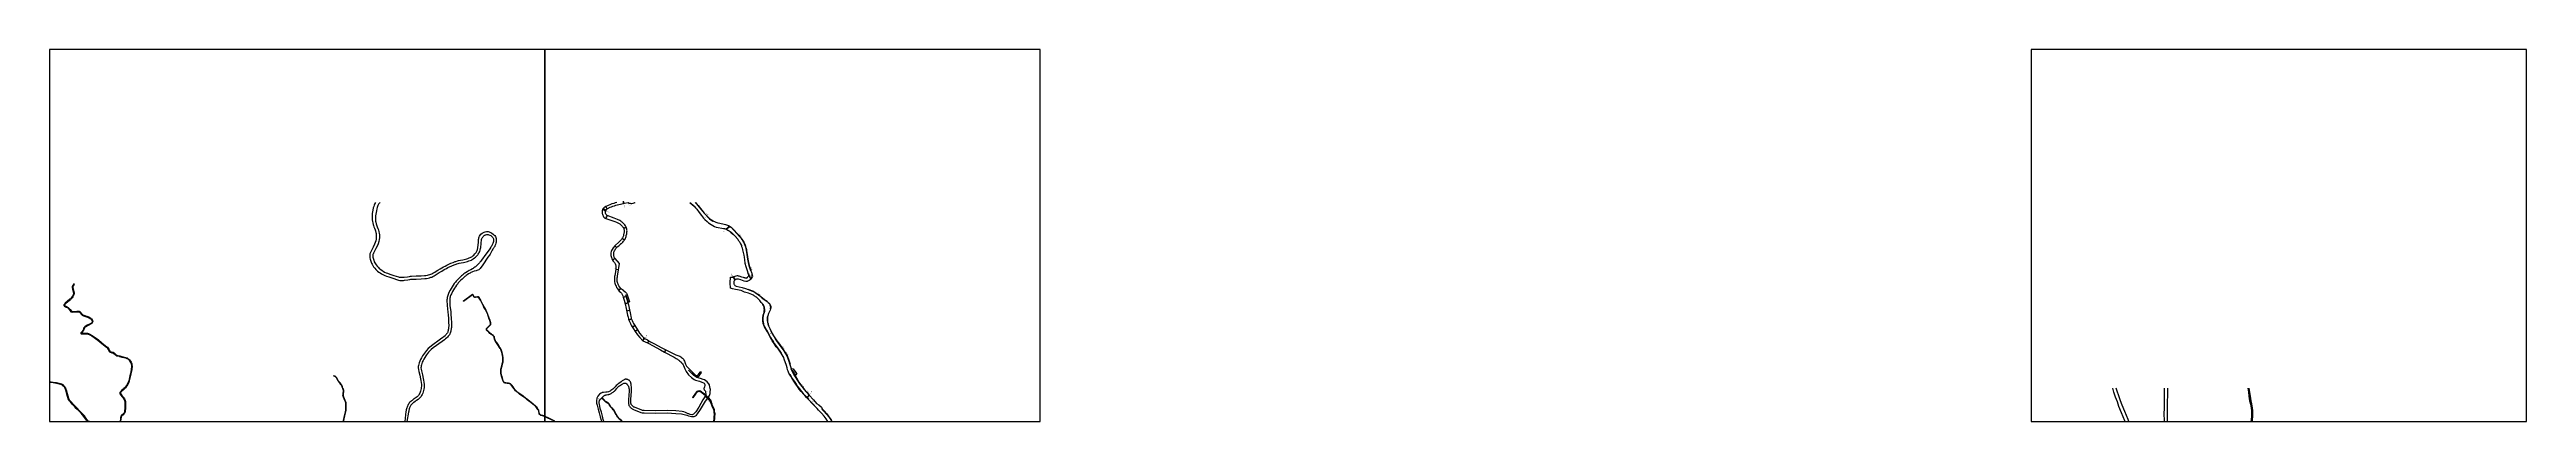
# Model space of a CAD drawing. Header units: metres. Extents: x 8000 to 12000, y -96000 to -95400.
import ezdxf

# ---------------------------------------------------------------- set-up
doc = ezdxf.new("R2010")
doc.units = ezdxf.units.M
doc.header["$LTSCALE"] = 2.5
for name, color, linetype in [('側溝・桝', 7, 'Continuous'), ('図郭', 7, 'Continuous'), ('幅員', 7, 'Continuous'), ('歩道・分離帯・安全施設', 7, 'Continuous'), ('舗装', 7, 'Continuous'), ('道路', 7, 'Continuous')]:
    doc.layers.add(name, color=color, linetype=linetype)
doc.styles.get("Standard").update_dxf_attribs({"font": ''})
doc.styles.get('Standard').set_extended_font_data('@MS PGothic')

msp = doc.modelspace()

# ---------------------------------------------------------------- linework, layer by layer
at = {"layer": '側溝・桝'}
for points in [[(8893.3, -95657.9), (8898.1, -95660.5)], [(8894.1, -95656.5), (8898.8, -95659)], [(8926.2, -95646.7), (8926.5, -95648.5)], [(8926.8, -95646.7), (8927.1, -95648.3)], [(8934.6, -95647), (8934.3, -95646.7)], [(8934.6, -95647), (8935, -95646.7)], [(9042.4, -95646.7), (9044.7, -95649.1), (9047, -95651.7), (9056.9, -95664), (9065.6, -95673), (9067.8, -95674.6), (9069.7, -95675.8), (9071.3, -95676.8), (9071.5, -95676.3)], [(9092.3, -95689.6), (9097.9, -95685)], [(9092.9, -95689.9), (9098.4, -95685.3)], [(9102.5, -95688.4), (9102.2, -95688.8), (9105, -95691.4)], [(9105, -95691.4), (9110.4, -95697.2), (9113.4, -95700.4), (9114.4, -95701.6), (9115.3, -95702.7), (9116.2, -95703.9), (9117.1, -95705.1), (9118, -95706.3), (9118.8, -95707.5), (9119.8, -95709.2), (9120.7, -95710.9), (9121.6, -95712.9), (9122.2, -95714.3), (9122.8, -95715.7), (9123.3, -95717.1), (9123.7, -95718.5), (9124.5, -95721.4), (9124.9, -95722.8), (9125.2, -95724.2), (9126.2, -95730.8), (9126.7, -95734.4), (9127.4, -95738.4), (9128.2, -95743.7), (9129.4, -95748.5), (9132.1, -95756.3), (9132.3, -95757), (9132.9, -95759.3), (9133.4, -95759.2)], [(9133.4, -95759.2), (9133.6, -95759.1), (9134.4, -95761.8), (9134.6, -95763.3), (9134.6, -95765), (9134.4, -95766.7), (9133.9, -95768.5), (9133.4, -95769.4), (9133.1, -95769.8), (9132.8, -95770.2), (9132.7, -95770.3), (9132.5, -95770.1)], [(9103.9, -95767.5), (9106.7, -95771.9)], [(9104.4, -95767.2), (9107.2, -95771.5)], [(9128.1, -95761.4), (9132.7, -95769.9)], [(9128.1, -95787.1), (9130.9, -95788), (9133.7, -95789.2), (9135, -95789.8), (9136.4, -95790.4), (9137.7, -95791.1), (9139, -95791.9), (9140.3, -95792.7), (9142.8, -95794.3), (9145.2, -95796.1), (9146.4, -95797), (9150.9, -95801), (9155.7, -95804.5), (9155.9, -95804.2)], [(9128.6, -95763.6), (9132.3, -95770.4)], [(9159.1, -95831.3), (9158.8, -95832.9), (9158.8, -95834.2), (9158.8, -95835.4), (9159, -95837.7), (9159.3, -95840.1), (9159.9, -95842.6), (9160.9, -95845.7), (9163, -95850.3), (9166.7, -95857.7), (9170, -95863.7), (9171.8, -95866.9), (9173.9, -95870), (9178.5, -95875.7), (9184.4, -95884.2)], [(9159.1, -95831.3), (9159.6, -95831.4)], [(8958, -95869.8), (8960.8, -95865.7)], [(8958.3, -95870), (8961.2, -95865.9)], [(9184.8, -95883.9), (9186.5, -95886.4), (9188.1, -95888.9), (9189.7, -95891.5), (9190.4, -95892.8), (9191.7, -95895.5), (9192.3, -95896.9), (9193.4, -95899.7), (9193.9, -95901.1), (9195.9, -95907.8), (9195.4, -95908)], [(9197.7, -95914.7), (9197.2, -95914.8), (9197.7, -95916.1), (9198.2, -95917.4), (9198.7, -95918.5), (9200.3, -95921.3), (9202.2, -95924.7), (9204, -95927.8), (9206.8, -95932.2), (9209.9, -95937), (9212.4, -95940.6), (9215.2, -95944.3), (9218.3, -95948.1), (9222.3, -95952.9), (9226.2, -95957.3)], [(9197.7, -95914.7), (9198.1, -95916), (9198.6, -95917.2), (9199, -95918.1)], [(9058.6, -95959.3), (9062.4, -95963.1)], [(9059.2, -95958.3), (9063, -95962.1)], [(9226.5, -95957), (9222.8, -95961.7)], [(9226.9, -95957.4), (9223.2, -95962.1)], [(9246.8, -95976.8), (9246.4, -95977.2), (9247.6, -95980.7), (9250.3, -95983.2), (9254.8, -95988.1), (9258.3, -95992.8), (9261.6, -95997.7), (9262.6, -95999.5), (9262.9, -96000)]]:
    msp.add_lwpolyline(points, dxfattribs=at)
at = {"layer": '図郭'}
for points in [[(8000, -96000), (8800, -96000), (8800, -95400), (8000, -95400)], [(8800, -96000), (9600, -96000), (9600, -95400), (8800, -95400)], [(11200, -96000), (12000, -96000), (12000, -95400), (11200, -95400)]]:
    msp.add_lwpolyline(points, close=True, dxfattribs=at)
at = {"layer": '幅員'}
for points in [[(8900.4, -95657.2), (8898.3, -95653.3)], [(8900.4, -95667.5), (8898.4, -95672.6)], [(8926.3, -95644.4), (8927.1, -95648.3)], [(8915.7, -95719.3), (8912.9, -95716.5)], [(8925, -95704.5), (8928.7, -95707)], [(8927.2, -95688.6), (8931.3, -95686.8)], [(8913.2, -95737.1), (8908.9, -95739.6)], [(8914.5, -95754.4), (8918.9, -95755.1)], [(8919, -95788.1), (8922.5, -95785.3)], [(8926.6, -95799.6), (8931, -95798.4)], [(8929.5, -95810), (8933.9, -95808.8)], [(8932.2, -95821.4), (8936.6, -95820.5)], [(8939.9, -95835.2), (8935.7, -95836.8)], [(8941.1, -95847.7), (8945.2, -95845.2)], [(8949.3, -95852.3), (8945.6, -95854.9)], [(8958, -95869.8), (8960.8, -95865.7)], [(8967.7, -95869.7), (8965.8, -95873)], [(8995.1, -95884.7), (8993.3, -95888.2)]]:
    msp.add_lwpolyline(points, dxfattribs=at)
at = {"layer": '歩道・分離帯・安全施設'}
for points in [[(8942.3, -95647.8), (8944, -95647.2), (8945.3, -95646.7)], [(9034, -95646.7), (9038.6, -95650.5), (9040.9, -95652.8), (9043.1, -95655.3), (9045.1, -95657.6), (9045.7, -95658.4)], [(9100.6, -95687), (9099.1, -95685.9), (9096.5, -95684.4)], [(9097.5, -95692.5), (9098.9, -95693.6), (9101.2, -95695.4), (9102.3, -95696.4), (9104.5, -95698.3), (9105.6, -95699.4), (9106.6, -95700.4), (9107.7, -95701.5), (9108.7, -95702.5), (9109.2, -95703.1)], [(9149.5, -95807.9), (9150.4, -95809.1), (9151.4, -95810.3), (9152.2, -95811.5), (9153, -95812.8), (9153.6, -95814.1), (9154, -95815.5), (9154.3, -95817), (9154.5, -95818.5), (9154.6, -95820), (9154.5, -95821.5), (9154.4, -95822.9), (9154, -95824.4), (9153.5, -95825.8), (9153.1, -95827.2), (9152.7, -95828.7), (9152.4, -95830.1), (9152.1, -95831.6), (9152, -95833.1), (9151.9, -95834.6), (9151.9, -95836.1), (9152, -95837.6), (9152.2, -95839.1), (9152.4, -95840.5), (9152.8, -95842), (9153.2, -95843.4), (9153.7, -95844.8), (9154.3, -95846.2), (9155, -95847.5), (9158, -95852.7), (9159.5, -95855.3), (9164.5, -95864.4), (9165.9, -95867.1), (9167.4, -95869.6), (9168.9, -95872), (9170.4, -95874.4), (9172.1, -95876.9), (9173.8, -95879.2), (9176.6, -95882.8), (9178.4, -95885.1), (9181.7, -95889.6)], [(9164.3, -95818.3), (9164.5, -95817), (9164.6, -95815.9), (9164.5, -95814.5), (9163.8, -95812), (9163.2, -95811), (9162.4, -95809.8), (9160.6, -95808.1), (9158.7, -95806.4), (9157.2, -95805.3)], [(9065.7, -95941.2), (9064.5, -95939.1), (9062.1, -95936.3), (9060, -95934.3), (9057.7, -95933.1), (9055.8, -95932.4), (9051, -95930.8), (9045.1, -95929.2), (9043.5, -95928.3), (9039.7, -95925.5), (9036, -95921.8), (9031.9, -95917.2)], [(9195.6, -95923.8), (9197.6, -95927.3), (9199.4, -95930.5), (9202.3, -95935.1), (9205.5, -95940), (9208.1, -95943.8), (9211, -95947.6), (9214.2, -95951.5), (9218.3, -95956.5)], [(9219.5, -95957.8), (9222.7, -95961), (9225.4, -95964)], [(9226.4, -95965.1), (9231.2, -95970.2), (9239.6, -95979.1)]]:
    msp.add_lwpolyline(points, dxfattribs=at)
at = {"layer": '舗装', "flags": 128}
msp.add_lwpolyline([(9059.6, -95957.4), (9063.6, -95961.3)], dxfattribs=at)
at = {"layer": '道路'}
for points in [[(8526.2, -95646.7), (8524.9, -95649.2), (8524.1, -95651.2), (8523.5, -95653.2), (8522.8, -95655.5), (8522, -95659.2), (8521.1, -95664.7), (8520.8, -95667.5), (8520.8, -95669.9), (8520.9, -95672.1), (8521.2, -95674.5), (8521.7, -95677.6), (8522.1, -95679.8), (8522.7, -95682.4), (8523.2, -95684.1), (8523.9, -95686), (8524.7, -95688), (8525.7, -95690.6), (8526.4, -95692.5), (8527.1, -95695.1), (8527.4, -95697), (8527.6, -95699.1), (8527.7, -95701.1), (8527.7, -95703.2), (8527.3, -95705.8), (8526.8, -95708.5), (8525.9, -95711.4), (8524.9, -95713.8), (8522.4, -95718.8), (8518.7, -95726.6), (8517.9, -95728.3), (8517.5, -95729.6), (8517.2, -95731.1), (8517.1, -95732.5), (8517.1, -95734.1), (8517.3, -95735.8), (8517.9, -95738), (8518.8, -95741.5), (8519.9, -95744.4), (8520.9, -95746.5), (8522, -95748.3), (8523.4, -95750.3), (8525.4, -95752.7), (8527.1, -95754.6), (8529.8, -95757.3), (8531.8, -95759), (8534.1, -95760.5), (8536.1, -95762.1), (8539.1, -95763.7), (8541.7, -95764.6), (8543.9, -95765.4), (8547.8, -95766.9), (8554.3, -95769.1), (8562, -95771.6), (8563.7, -95772), (8565.6, -95772.4), (8567, -95772.5), (8568.4, -95772.5), (8569.9, -95772.5), (8571.5, -95772.4), (8573.3, -95772.2), (8578.8, -95771.4), (8582, -95770.9), (8583.5, -95770.7), (8585, -95770.7), (8592.3, -95770.3), (8600.3, -95770), (8605.9, -95769.6), (8608.5, -95769.3), (8611.6, -95768.8), (8613.7, -95768.3), (8615.9, -95767.5), (8617.3, -95767), (8619.2, -95766.2), (8621.2, -95765.2), (8629.4, -95759.9), (8633.3, -95757.5), (8635.8, -95756), (8638.3, -95754.5), (8640.8, -95753.2), (8643.3, -95751.9), (8649.6, -95748.9), (8653.3, -95747.4), (8655.3, -95746.7), (8656.4, -95746.3), (8657.5, -95745.9), (8659.8, -95745.3), (8661.6, -95744.9), (8664.6, -95744.2), (8668.5, -95743.4), (8673, -95742.3), (8675.2, -95741.7), (8677.2, -95741.1), (8679.1, -95740.4), (8681.2, -95739.6), (8682.6, -95738.8), (8684.3, -95737.8), (8686.3, -95736.1), (8687.9, -95734.9), (8690, -95732.7), (8691.4, -95731.2), (8692.3, -95729.9), (8693.3, -95728.4), (8694, -95727.2), (8694.7, -95725.6), (8695.2, -95723.7), (8695.9, -95721), (8696.3, -95719.1), (8696.6, -95717.3), (8696.9, -95715.2), (8697.1, -95711.3), (8697.4, -95708.2), (8697.8, -95706.2), (8698.2, -95705), (8698.8, -95703.9), (8699.5, -95702.8), (8700.2, -95701.8), (8701.3, -95700.6), (8702, -95699.9), (8702.9, -95699.4), (8703.7, -95699.1), (8704.8, -95698.7), (8706.3, -95698.4), (8707.2, -95698.4), (8708.3, -95698.5), (8709.4, -95698.7), (8711.1, -95699.3), (8712.7, -95700.1), (8713.8, -95700.9), (8714.8, -95701.9), (8715.7, -95703.1), (8716.4, -95704.3), (8716.8, -95705.6), (8717, -95707), (8716.9, -95708.5), (8716.8, -95709.9), (8716.5, -95711.3), (8716.1, -95712.7), (8715.6, -95714), (8714.9, -95715.3), (8714.2, -95716.6), (8713.3, -95717.8), (8712.5, -95719), (8710.8, -95721.4), (8708.2, -95725.1), (8704.7, -95729.9), (8697.7, -95739.6), (8696, -95741.9), (8695, -95743.1), (8694.1, -95744.2), (8692.1, -95746.4), (8691.1, -95747.5), (8690, -95748.5), (8688.9, -95749.5), (8687.8, -95750.4), (8686.6, -95751.3), (8685.4, -95752.2), (8684.2, -95753), (8682.9, -95753.8), (8680.4, -95755.2), (8677.8, -95756.6), (8674.3, -95758.4), (8671.7, -95760.1), (8670.4, -95761), (8669.2, -95761.9), (8667.9, -95762.9), (8666.7, -95763.9), (8665.5, -95764.9), (8664.3, -95766), (8663.1, -95767.1), (8661, -95769.2), (8658.8, -95771.4), (8656.7, -95773.8), (8655.6, -95775.1), (8653.7, -95777.6), (8652, -95780.2), (8650.3, -95782.8), (8648.7, -95785.4), (8647.2, -95788.1), (8645, -95792.1), (8644.3, -95793.6), (8643.6, -95795.2), (8643, -95796.9), (8642.5, -95798.6), (8642.2, -95800.3), (8642, -95802), (8641.8, -95803.7), (8641.8, -95805.4), (8641.8, -95807), (8642.1, -95810.1), (8642.4, -95813.2), (8643.4, -95823.5), (8643.7, -95827.9), (8644.1, -95833.8), (8644.5, -95841.2), (8644.6, -95844), (8644.6, -95846.9), (8644.5, -95848.1), (8644.4, -95849.4), (8644.2, -95850.8), (8644, -95852.2), (8643.7, -95853.5), (8643.4, -95854.7), (8643, -95855.8), (8642.6, -95856.8), (8642, -95857.7), (8641.3, -95858.8), (8640.5, -95859.8), (8639.6, -95860.9), (8638.8, -95861.8), (8636.8, -95863.6), (8635.2, -95864.8), (8631.5, -95867.4), (8616.7, -95877.9), (8613.5, -95880.8), (8611.6, -95882.6), (8608.7, -95885.6), (8606.9, -95887.7), (8605.3, -95889.8), (8604, -95891.8), (8602.2, -95894.3), (8600.5, -95897.3), (8599.2, -95899.9), (8597.9, -95902.6), (8596.9, -95905.4), (8596.2, -95907.6), (8595.8, -95909.8), (8595.5, -95911.4), (8595.4, -95913.6), (8595.6, -95916.3), (8596.2, -95919.3), (8597.9, -95925.6), (8599.1, -95931.2), (8599.7, -95934.2), (8600.2, -95937.4), (8600.5, -95940.4), (8600.5, -95942.9), (8600.4, -95945.1), (8600.1, -95947.1), (8599.7, -95949), (8599.2, -95951.1), (8598.6, -95953), (8597.9, -95954.5), (8597.1, -95956.1), (8596.4, -95957.1), (8595.6, -95958.2), (8594.6, -95959.3), (8593.6, -95960.2), (8592.3, -95961.2), (8590.4, -95962.6), (8589.1, -95963.4), (8587.9, -95964.2), (8585.5, -95966), (8584.3, -95967), (8583.2, -95968), (8582.1, -95969.1), (8581, -95970.2), (8580.1, -95971.4), (8579.4, -95972.7), (8578.6, -95974.1), (8578, -95975.4), (8577.4, -95976.9), (8576.9, -95978.3), (8576.1, -95981.2), (8575.8, -95982.7), (8575.5, -95984.1), (8573.5, -96000)], [(8533.4, -95646.7), (8532.7, -95647.7), (8531.3, -95649.7), (8530.2, -95651.7), (8529.7, -95653.1), (8529.1, -95654.8), (8528.5, -95657), (8527.8, -95660.3), (8526.9, -95665.6), (8526.5, -95668.5), (8526.3, -95670.8), (8526.3, -95672.8), (8526.4, -95674.6), (8526.6, -95676.8), (8527, -95678.7), (8527.6, -95681.2), (8528, -95682.7), (8528.6, -95684.3), (8529.3, -95686.2), (8530.4, -95688.8), (8531.2, -95691), (8531.9, -95693.9), (8532.4, -95696.3), (8532.6, -95698.8), (8532.7, -95701.1), (8532.6, -95703.6), (8532.3, -95706.6), (8531.7, -95709.7), (8530.6, -95713.2), (8529.4, -95715.9), (8526.9, -95721), (8523.2, -95728.6), (8522.6, -95730.1), (8522.3, -95730.9), (8522.2, -95731.7), (8522.1, -95732.6), (8522.1, -95733.8), (8522.3, -95734.9), (8522.7, -95736.8), (8523.6, -95740), (8524.5, -95742.5), (8525.3, -95744.1), (8526.2, -95745.6), (8527.4, -95747.3), (8529.2, -95749.4), (8530.7, -95751.1), (8533.1, -95753.6), (8534.9, -95755), (8537, -95756.5), (8538.8, -95757.8), (8541.2, -95759.1), (8543.4, -95760), (8545.6, -95760.7), (8549.4, -95762.2), (8555.9, -95764.3), (8563.4, -95766.8), (8564.7, -95767.1), (8566.2, -95767.4), (8567.3, -95767.5), (8568.4, -95767.5), (8569.8, -95767.5), (8571.1, -95767.4), (8572.7, -95767.3), (8578, -95766.5), (8581.3, -95766), (8583.1, -95765.8), (8584.7, -95765.7), (8592.1, -95765.3), (8600, -95765), (8605.4, -95764.7), (8607.8, -95764.4), (8610.5, -95763.9), (8612.2, -95763.5), (8614.2, -95762.7), (8615.5, -95762.3), (8617.2, -95761.6), (8619, -95760.7), (8622, -95759.1), (8624.6, -95757.7), (8627.2, -95756.2), (8631, -95753.8), (8633.5, -95752.2), (8636.1, -95750.7), (8638.7, -95749.3), (8641.4, -95747.9), (8648, -95744.8), (8651.7, -95743.3), (8653.8, -95742.6), (8654.9, -95742.2), (8656.2, -95741.7), (8658.7, -95741), (8660.6, -95740.6), (8663.6, -95739.9), (8667.6, -95739.1), (8672, -95738.1), (8673.9, -95737.5), (8675.7, -95737), (8677.5, -95736.3), (8679.3, -95735.6), (8680.3, -95735), (8681.7, -95734.2), (8683.6, -95732.7), (8685, -95731.6), (8686.8, -95729.7), (8688, -95728.3), (8688.7, -95727.4), (8689.6, -95726.1), (8690, -95725.3), (8690.5, -95724.1), (8691, -95722.5), (8691.6, -95720), (8692.5, -95710.5), (8692.9, -95706.6), (8693.1, -95704.8), (8693.4, -95703.7), (8694, -95702.3), (8694.6, -95701), (8695.4, -95699.5), (8696.6, -95698.1), (8698.5, -95696.5), (8700.6, -95695.2), (8702.1, -95694.7), (8703.6, -95694.2), (8705.9, -95693.7), (8707.3, -95693.6), (8708.4, -95693.7), (8709.8, -95694), (8711, -95694.4), (8712.5, -95695.1), (8714.5, -95696.2), (8716.4, -95697.6), (8717.7, -95698.7), (8719, -95700.1), (8720, -95701.7), (8720.6, -95703.1), (8721, -95704.7), (8721.3, -95706.1), (8721.3, -95707.7), (8721.3, -95709.2), (8721.1, -95710.7), (8720.7, -95712.4), (8720.2, -95714.3), (8719.8, -95715.7), (8719.3, -95716.8), (8719, -95717.6), (8718.6, -95718.3), (8718.1, -95719), (8717.3, -95720), (8716.5, -95721), (8715.7, -95722.3), (8714.9, -95723.8), (8713, -95727.1), (8711.6, -95729.9), (8710.4, -95731.8), (8708, -95734.8), (8699.6, -95747.1), (8695.2, -95753), (8694.2, -95754.2), (8693.1, -95755.2), (8691.7, -95756), (8690.3, -95756.6), (8688.8, -95757), (8685.9, -95757.8), (8683.1, -95758.7), (8681.8, -95759.3), (8680.5, -95759.9), (8679.2, -95760.6), (8677.9, -95761.3), (8676.7, -95762.1), (8674.2, -95763.7), (8673, -95764.5), (8671.8, -95765.4), (8670.6, -95766.3), (8669.5, -95767.2), (8668.4, -95768.2), (8667.3, -95769.2), (8666.2, -95770.2), (8664.1, -95772.3), (8662, -95774.4), (8660, -95776.6), (8659.1, -95777.8), (8657.3, -95780.2), (8655.7, -95782.6), (8654.1, -95785.1), (8652.5, -95787.6), (8651, -95790.2), (8648.9, -95794.2), (8648.2, -95795.5), (8647.7, -95796.8), (8647.2, -95798.2), (8646.8, -95799.6), (8646.5, -95801), (8646.4, -95802.5), (8646.2, -95803.9), (8646.2, -95805.4), (8646.2, -95806.8), (8646.4, -95809.8), (8646.7, -95812.7), (8647.8, -95823.1), (8648.1, -95827.6), (8648.5, -95833.5), (8648.9, -95841), (8649, -95844), (8649, -95847), (8648.9, -95848.5), (8648.7, -95850), (8648.5, -95851.5), (8648.3, -95853), (8648, -95854.5), (8647.6, -95856), (8647.1, -95857.4), (8646.5, -95858.8), (8645.7, -95860.1), (8644.9, -95861.3), (8644, -95862.5), (8642.9, -95863.8), (8641.8, -95865), (8639.7, -95866.9), (8637.8, -95868.4), (8634.1, -95871), (8619.5, -95881.3), (8616.5, -95884), (8614.7, -95885.7), (8612, -95888.5), (8610.4, -95890.4), (8608.9, -95892.4), (8607.6, -95894.3), (8606, -95896.6), (8604.4, -95899.3), (8603.2, -95901.8), (8602, -95904.4), (8601.1, -95906.8), (8600.5, -95908.7), (8600.1, -95910.5), (8599.9, -95911.9), (8599.8, -95913.5), (8600, -95915.7), (8600.5, -95918.3), (8602.2, -95924.6), (8603.5, -95930.5), (8604, -95933.5), (8604.5, -95936.9), (8604.9, -95940.2), (8604.9, -95943), (8604.8, -95945.5), (8604.5, -95947.8), (8604, -95950), (8603.4, -95952.3), (8602.7, -95954.5), (8601.9, -95956.4), (8600.9, -95958.3), (8600, -95959.7), (8599, -95961), (8597.7, -95962.4), (8596.5, -95963.5), (8595.1, -95964.5), (8592.7, -95966.2), (8591.5, -95967), (8590.4, -95967.7), (8588.1, -95969.4), (8587.1, -95970.2), (8586.1, -95971.2), (8585.1, -95972.1), (8584.4, -95972.9), (8583.7, -95973.8), (8583.1, -95974.9), (8582.4, -95976), (8581.9, -95977.2), (8581.4, -95978.3), (8581, -95979.5), (8580.3, -95982.3), (8580, -95983.6), (8579.8, -95984.8), (8577.2, -96000)], [(8916, -95646.7), (8913.6, -95647.3), (8911.1, -95648.1), (8908.2, -95649.1), (8905.8, -95650), (8901, -95652), (8898.3, -95653.3), (8897, -95654.1), (8895.8, -95654.9), (8894.6, -95655.9), (8893.7, -95657), (8893, -95658.4), (8892.7, -95659.8), (8892.5, -95661.3), (8892.4, -95662.8), (8892.5, -95664.3), (8892.8, -95665.8), (8893.3, -95667.2), (8893.9, -95668.5), (8894.8, -95669.8), (8895.8, -95670.9), (8897, -95671.8), (8898.4, -95672.6), (8909.9, -95676.1), (8912.7, -95677.2), (8915.5, -95678.3), (8916.8, -95678.8), (8918, -95679.4), (8919, -95679.9), (8919.9, -95680.5), (8920.8, -95681.2), (8921.8, -95682.1), (8922.8, -95683), (8923.8, -95683.9), (8924.7, -95684.9), (8925.5, -95685.8), (8926.2, -95686.7), (8926.7, -95687.6), (8927.2, -95688.6), (8927.5, -95689.6), (8927.8, -95690.7), (8928, -95691.7), (8928.1, -95692.7), (8928, -95693.8), (8927.9, -95695), (8927.7, -95696.3), (8927.1, -95699.1), (8926.7, -95700.4), (8926.4, -95701.5), (8926, -95702.6), (8925.5, -95703.6), (8925, -95704.5), (8924.3, -95705.5), (8923.5, -95706.5), (8922.6, -95707.5), (8921.7, -95708.5), (8920.8, -95709.4), (8919.8, -95710.2), (8912.9, -95716.5), (8910, -95719.9), (8908.4, -95722.4), (8907.7, -95724), (8907, -95726), (8906.6, -95728.2), (8906.6, -95730.2), (8906.7, -95732.1), (8907, -95734), (8907.4, -95735.7), (8908, -95737.5), (8908.9, -95739.6), (8910, -95741.3), (8911.2, -95742.5), (8912.1, -95743.6), (8912.8, -95744.7), (8913.5, -95745.6), (8913.9, -95746.5), (8914.2, -95747.3), (8914.4, -95748.3), (8914.6, -95749.4), (8914.7, -95750.7), (8914.7, -95751.9), (8914.6, -95753.1), (8914.5, -95754.4), (8913.3, -95761.6), (8912.8, -95764.7), (8912.6, -95766.3), (8912.4, -95767.9), (8912.2, -95769.6), (8912.2, -95771.3), (8912.3, -95773.1), (8912.5, -95775), (8912.9, -95776.8), (8913.4, -95778.7), (8914.1, -95780.4), (8914.8, -95782), (8915.8, -95783.7), (8916.8, -95785.1), (8919, -95788.1), (8920.1, -95789.6), (8921.8, -95791.2), (8922.4, -95791.7), (8922.9, -95792.3), (8923.5, -95793), (8924, -95793.9), (8924.6, -95795), (8925.6, -95797.2), (8926.6, -95799.6), (8928, -95804.2), (8929.5, -95810), (8930.3, -95812.8), (8930.9, -95815.3), (8933.6, -95828.4), (8934.3, -95831.9), (8934.8, -95833.7), (8935.2, -95835.1), (8935.7, -95836.8), (8936.6, -95838.9), (8938.1, -95842.2), (8938.8, -95843.7), (8939.8, -95845.6), (8943, -95850.8), (8945.6, -95854.9), (8949.3, -95860.5), (8953.2, -95864.8), (8958, -95869.8), (8958.3, -95870), (8965.8, -95873), (8967.8, -95874.1), (8973.9, -95877.5), (8986.8, -95884.5), (8993.3, -95888.2)], [(8927.4, -95789.2), (8925.2, -95787.6), (8923.6, -95786.5), (8922.5, -95785.3), (8919.6, -95781.3), (8918.8, -95780), (8918.2, -95778.6), (8917.7, -95777.2), (8917.2, -95775.8), (8916.9, -95774.3), (8916.8, -95772.8), (8916.7, -95771.3), (8916.7, -95769.8), (8916.9, -95768.3), (8917, -95766.8), (8917.2, -95765.3), (8917.7, -95762.4), (8920.6, -95745.2), (8913.2, -95737.1), (8912.5, -95736), (8911.8, -95734.5), (8911.4, -95733.1), (8911.2, -95731.6), (8911.1, -95730.1), (8911.1, -95728.6), (8911.3, -95727.1), (8911.8, -95725.7), (8912.5, -95724.3), (8913.2, -95723), (8913.9, -95721.7), (8914.8, -95720.5), (8915.7, -95719.3), (8916.8, -95718.3), (8919.2, -95716.5), (8922.7, -95713.7), (8923.8, -95712.7), (8924.9, -95711.6), (8925.9, -95710.5), (8926.9, -95709.4), (8927.9, -95708.2), (8928.7, -95707), (8929.5, -95705.7), (8930.2, -95704.4), (8930.7, -95703), (8931.1, -95701.5), (8931.4, -95700.1), (8932.1, -95697.1), (8932.3, -95695.7), (8932.5, -95694.2), (8932.6, -95692.7), (8932.5, -95691.2), (8932.2, -95689.7), (8931.8, -95688.2), (8931.3, -95686.8), (8930.7, -95685.5), (8929.9, -95684.2), (8929, -95683), (8928, -95681.8), (8927, -95680.8), (8925.9, -95679.7), (8924.8, -95678.7), (8923.7, -95677.7), (8922.5, -95676.8), (8921.2, -95676), (8919.9, -95675.3), (8918.5, -95674.7), (8917.2, -95674.1), (8914.4, -95673), (8911.6, -95671.9), (8900.4, -95667.5), (8899.2, -95666.6), (8898.4, -95665.4), (8898, -95663.9), (8897.9, -95662.4), (8898, -95660.9), (8898.5, -95659.5), (8899.3, -95658.3), (8900.4, -95657.2), (8905.5, -95654.5), (8907.3, -95653.7), (8909.6, -95652.9), (8912.4, -95651.9), (8914.5, -95651.2), (8922, -95649.4), (8928.6, -95648), (8934.6, -95647), (8936, -95647.6), (8937.5, -95648), (8938.9, -95648.3), (8940.4, -95648.3), (8942.3, -95647.9), (8944.1, -95647.4), (8945.6, -95646.7), (8945.6, -95646.7)], [(9033.9, -95646.7), (9038.5, -95650.6), (9040.8, -95652.8), (9043, -95655.3), (9045.1, -95657.7), (9049.1, -95663.1), (9052.9, -95667.8), (9056.2, -95671.8), (9058.5, -95674.4), (9061.8, -95677.4), (9064.2, -95679.3), (9068.7, -95682.5), (9071.1, -95684.1), (9073.9, -95685.6), (9076.3, -95686.4), (9079.6, -95687.2)], [(9043, -95646.7), (9045, -95648.7), (9047.4, -95651.4), (9057.3, -95663.7), (9065.9, -95672.6), (9068.1, -95674.2), (9069.9, -95675.4), (9071.5, -95676.3), (9072.2, -95676.7), (9074, -95677.6), (9076.1, -95678.4)], [(9076.1, -95678.4), (9079.1, -95679.3), (9082.6, -95680.3), (9089.4, -95681.7), (9091.8, -95682.2), (9093.4, -95682.7), (9094.9, -95683.4), (9096.1, -95684), (9096.4, -95684.1), (9096.6, -95684.3), (9099.1, -95685.8), (9101.2, -95687.3), (9102.5, -95688.4), (9105.3, -95691.1), (9110.7, -95696.9), (9113.8, -95700.1), (9114.7, -95701.3), (9115.7, -95702.4), (9116.6, -95703.6), (9117.5, -95704.8), (9118.3, -95706), (9119.1, -95707.3), (9120.2, -95709), (9121.1, -95710.7), (9122.1, -95712.7), (9122.6, -95714.2), (9123.2, -95715.5), (9123.7, -95716.9), (9124.1, -95718.3), (9124.9, -95721.2), (9125.3, -95722.7), (9125.6, -95724.2), (9126.6, -95730.7), (9127.2, -95734.3), (9127.8, -95738.3), (9128.6, -95743.6), (9129.8, -95748.4), (9132.5, -95756.2), (9132.7, -95756.9), (9133.4, -95759.2), (9134.1, -95761.9), (9134.3, -95763.3), (9134.3, -95765), (9134.1, -95766.7), (9133.7, -95768.4), (9133.2, -95769.2), (9132.9, -95769.6), (9132.6, -95770), (9132.5, -95770.1), (9132.3, -95770.4), (9131.4, -95771.3), (9129.9, -95772.6), (9129, -95773.2), (9127, -95773.9), (9126.5, -95774), (9124.5, -95774.2), (9122, -95773.7), (9116.6, -95771.8), (9112.7, -95770.5), (9111.9, -95770.4), (9111.3, -95770.4), (9110.9, -95770.4), (9109.4, -95770.6), (9108.5, -95770.9), (9107.4, -95771.4), (9107.2, -95771.5), (9107.2, -95771.5), (9106.7, -95771.9), (9106.4, -95772.1), (9105.8, -95773), (9105.2, -95774.2), (9104.9, -95775.4), (9104.9, -95776.7), (9105.3, -95778.1), (9105.6, -95778.8), (9106.2, -95779.8), (9106.8, -95780.5), (9107.8, -95781.1), (9109, -95781.5), (9118.3, -95784.1), (9123.8, -95785.7), (9128.1, -95787.1), (9128.2, -95786.7), (9131.1, -95787.6), (9133.8, -95788.8), (9135.2, -95789.4), (9136.6, -95790), (9137.9, -95790.7), (9139.2, -95791.5), (9140.5, -95792.3), (9143, -95794), (9145.5, -95795.7), (9146.6, -95796.7), (9151.2, -95800.6), (9157.3, -95805.2), (9158.8, -95806.3), (9160.7, -95808), (9162.5, -95809.7), (9163.4, -95810.9), (9163.9, -95812), (9164.6, -95814.5), (9164.8, -95815.9), (9164.7, -95817), (9164.5, -95818.3), (9164, -95820.3), (9161.3, -95826.1), (9160, -95829.7), (9159.6, -95831.4), (9159.3, -95832.9), (9159.2, -95834.2), (9159.3, -95835.4), (9159.4, -95837.7), (9159.7, -95840), (9160.3, -95842.5), (9161.3, -95845.5), (9163.4, -95850.1), (9167.1, -95857.5), (9170.3, -95863.5), (9172.2, -95866.7), (9174.3, -95869.7), (9178.8, -95875.5), (9184.8, -95883.9)], [(9079.6, -95687.2), (9085.7, -95688.2), (9088.3, -95688.6), (9089.8, -95688.9), (9091.2, -95689.2), (9092.6, -95689.7), (9094, -95690.4), (9095.2, -95691.2), (9096.5, -95692), (9097.4, -95692.7), (9098.8, -95693.7), (9101, -95695.5), (9102.3, -95696.6), (9104.4, -95698.4), (9105.5, -95699.5), (9106.5, -95700.5), (9107.6, -95701.6), (9108.6, -95702.6), (9109.1, -95703.2), (9110.5, -95704.9), (9111.4, -95706.1), (9112.2, -95707.3), (9113.1, -95708.5), (9113.8, -95709.7), (9114.5, -95710.9), (9115.9, -95713.4), (9117.2, -95716.2), (9117.7, -95717.6), (9118.5, -95720.1), (9119.2, -95722.9), (9120.2, -95727.2), (9121, -95731.7), (9121.6, -95734.9), (9122.2, -95739.1), (9123, -95744.7), (9124.4, -95750), (9127.1, -95757.9), (9127.3, -95758.8), (9128.4, -95762.5), (9128.6, -95763.5), (9128.6, -95764.2), (9128.6, -95765), (9128.5, -95765.5), (9128.4, -95765.9), (9128.1, -95766.4)], [(8039.4, -95777.8), (8038.5, -95778.8), (8037.1, -95781), (8036.6, -95782.4), (8036.5, -95783.9), (8036.7, -95784.4), (8037.3, -95786.6), (8038.8, -95792.5), (8038.8, -95792.8), (8038.7, -95794.1), (8038.4, -95795.1), (8038, -95796.2), (8036.7, -95798.4), (8035.7, -95800), (8033.6, -95802.3), (8032.9, -95803), (8028.7, -95806.5), (8025.2, -95809.4), (8024, -95810.8), (8023.2, -95812), (8023.1, -95813), (8023.4, -95813.7), (8023.8, -95814.1), (8025, -95814.6), (8026.9, -95815.5), (8029.5, -95816.9), (8032.5, -95820.2), (8034.6, -95823.1), (8035.6, -95823.4), (8037.1, -95823.6), (8044, -95823.3), (8046.8, -95823), (8047.3, -95823.1), (8047.7, -95823.1), (8048.4, -95823.5), (8052.5, -95828.5), (8053.6, -95829.2), (8054.9, -95829.7), (8059.6, -95831.3), (8059.8, -95831.4), (8064, -95832.9), (8065.7, -95833.9), (8066.2, -95834.5), (8067.1, -95835.2), (8068.6, -95837.5), (8068.7, -95838.6), (8068.6, -95839.4), (8068.1, -95840.4), (8067.5, -95841.3), (8065.8, -95842.3), (8064.4, -95843), (8061, -95844.6), (8058.9, -95845.8), (8057.1, -95847.2), (8056, -95848.4), (8055.1, -95849.7), (8054.6, -95851.2), (8053.6, -95853.8), (8052.8, -95854.5), (8052.5, -95854.9), (8051.1, -95856.5), (8050.7, -95857.3), (8050.7, -95857.3), (8050.8, -95858.1), (8051.2, -95858.6), (8051.8, -95858.7), (8052.5, -95858.7), (8052.9, -95858.7), (8061.1, -95858.8), (8062.4, -95859), (8063.9, -95859.5), (8068.5, -95861.9), (8077.9, -95868.7), (8084.5, -95874.2), (8091.8, -95880.2), (8092.8, -95881), (8094.8, -95883.8), (8096.9, -95887.6), (8097.9, -95888.5), (8099.5, -95888.9), (8100.5, -95889.1), (8102.3, -95889.5), (8103.7, -95890.2), (8106.7, -95892.7), (8108.1, -95893.9), (8112.2, -95894.9), (8113.2, -95895.2), (8117, -95896.2)], [(8040.2, -95778.5), (8039.3, -95779.4), (8038, -95781.4), (8037.6, -95782.6), (8037.5, -95783.8), (8037.6, -95784.1), (8038.2, -95786.4), (8039.8, -95792.4), (8039.8, -95792.9), (8039.7, -95794.3), (8039.3, -95795.4), (8038.9, -95796.6), (8037.6, -95798.9), (8036.5, -95800.6), (8034.3, -95803), (8033.6, -95803.8), (8029.3, -95807.2), (8025.9, -95810.1), (8024.8, -95811.4), (8024.2, -95812.3), (8024.1, -95812.8), (8024.3, -95813.1), (8024.4, -95813.3), (8025.4, -95813.7), (8027.4, -95814.6), (8030.1, -95816.2), (8033.2, -95819.6), (8035.3, -95822.2), (8035.9, -95822.5), (8037.1, -95822.6), (8043.9, -95822.3), (8046.9, -95822), (8047.4, -95822.1), (8048, -95822.2), (8049, -95822.7), (8053.1, -95827.7), (8054.1, -95828.3), (8055.3, -95828.8), (8059.9, -95830.4), (8060.1, -95830.4), (8064.4, -95832), (8066.3, -95833.1), (8066.9, -95833.7), (8067.9, -95834.6), (8069.5, -95837.1), (8069.7, -95838.6), (8069.6, -95839.7), (8068.9, -95840.9), (8068.2, -95842.1), (8066.3, -95843.2), (8064.8, -95843.9), (8061.5, -95845.5), (8059.5, -95846.7), (8057.8, -95847.9), (8056.8, -95849), (8056, -95850.2), (8055.5, -95851.6), (8054.5, -95854.4), (8053.7, -95855.1), (8053.2, -95855.6), (8052, -95857.1), (8051.8, -95857.5), (8051.8, -95857.6), (8051.9, -95857.7), (8052.5, -95857.7), (8052.9, -95857.7), (8061.2, -95857.8), (8062.7, -95858.1), (8064.2, -95858.5), (8069, -95861.1), (8078.5, -95867.9), (8085.1, -95873.5), (8092.4, -95879.4), (8093.5, -95880.3), (8095.6, -95883.3), (8097.7, -95887), (8098.4, -95887.5), (8099.7, -95887.9), (8100.8, -95888.1), (8102.7, -95888.5), (8104.3, -95889.4), (8107.3, -95892), (8108.6, -95892.9), (8112.4, -95893.9), (8113.5, -95894.2), (8117, -95895.1)], [(8040.2, -95778.5), (8039.4, -95777.8)], [(8927.4, -95789.2), (8929.8, -95791), (8930.9, -95792), (8931.8, -95793.2), (8932.5, -95794.1), (8934.1, -95799.2), (8936.7, -95807.3)], [(8930, -95795), (8931.6, -95800), (8934.2, -95808.1)], [(8930, -95795), (8932.3, -95803), (8933.9, -95808.8), (8934.7, -95811.7), (8935.3, -95814.3), (8938, -95827.5), (8938.7, -95830.9), (8939.1, -95832.6), (8939.5, -95833.8), (8939.9, -95835.2), (8940.7, -95837.1), (8942.1, -95839.9), (8943.3, -95842), (8945.2, -95845.2), (8949.3, -95852.3), (8952.9, -95857.7), (8956.5, -95861.8), (8957.8, -95863.1), (8958.9, -95864.1), (8959.8, -95864.9), (8960.8, -95865.7), (8961.2, -95865.9), (8962.1, -95866.5), (8963.6, -95867.4), (8965.7, -95868.6), (8967.7, -95869.7), (8969.6, -95870.8), (8975.7, -95874.2), (8988.6, -95881.2), (8995.1, -95884.7)], [(9256.8, -96000), (9254, -95995.8), (9250.9, -95991.6), (9246.5, -95986.8), (9241.7, -95981.6), (9239.4, -95979.3), (9235.1, -95974.7), (9231.1, -95970.4), (9226.3, -95965.2), (9224.4, -95963.4), (9222.4, -95961.3), (9219.6, -95958.2), (9218.2, -95956.6), (9214, -95951.7), (9210.8, -95947.7), (9208, -95943.9), (9205.3, -95940.1), (9202.1, -95935.2), (9199.3, -95930.6), (9197, -95927), (9195.2, -95924), (9194.1, -95921.9), (9192.8, -95918.9), (9192, -95916.6), (9191.1, -95913.5), (9190.1, -95909.6), (9186.6, -95899.3), (9185.7, -95897), (9185, -95895.3), (9183.3, -95892.4), (9181.5, -95889.8), (9178.3, -95885.2), (9176.4, -95882.9), (9173.7, -95879.4), (9171.9, -95877), (9170.3, -95874.5), (9168.7, -95872.1), (9167.2, -95869.7), (9165.7, -95867.2), (9164.3, -95864.5), (9159.3, -95855.4), (9157.8, -95852.8), (9154.8, -95847.6), (9154.1, -95846.3), (9153.5, -95844.9), (9153, -95843.5), (9152.6, -95842), (9152.2, -95840.6), (9152, -95839.1), (9151.8, -95837.6), (9151.7, -95836.1), (9151.7, -95834.6), (9151.8, -95833.1), (9151.9, -95831.6), (9152.2, -95830.1), (9152.5, -95828.6), (9152.9, -95827.2), (9153.4, -95825.7), (9153.8, -95824.3), (9154.2, -95822.9), (9154.3, -95821.4), (9154.4, -95820), (9154.3, -95818.5), (9154.1, -95817), (9153.8, -95815.6), (9153.4, -95814.2), (9152.8, -95812.9), (9152.1, -95811.6), (9151.2, -95810.4), (9150.3, -95809.2), (9149.4, -95808.1), (9147, -95805), (9144.8, -95802.5), (9143.8, -95801.5), (9142.7, -95800.5), (9141.5, -95799.6), (9140.3, -95798.7), (9139.1, -95797.9), (9137.9, -95797.1), (9136.6, -95796.3), (9135.3, -95795.7), (9134, -95795), (9131.2, -95793.9), (9128.7, -95793), (9126.8, -95792.5), (9122.2, -95791.4), (9117, -95788.9), (9107.8, -95787), (9103.1, -95786.2), (9099.7, -95784.9), (9099.4, -95776.6), (9099.8, -95767.2), (9103.9, -95767.5)], [(9124.8, -95768.7), (9124.3, -95768.7), (9123.8, -95768.7), (9123.3, -95768.7), (9122.6, -95768.5), (9121.9, -95768.3), (9120.9, -95768), (9118.2, -95767), (9113.9, -95765.6), (9112.5, -95765.4), (9111.6, -95765.3), (9110.4, -95765.3), (9108.2, -95765.7), (9106.7, -95766.1), (9105, -95766.9), (9104.5, -95767.1), (9104.4, -95767.2), (9103.9, -95767.5)], [(9124.8, -95768.7), (9126.1, -95768.5), (9126.8, -95768.2), (9127.2, -95767.8), (9127.4, -95767.5), (9128.1, -95766.4)], [(8749.5, -95946.7), (8748.1, -95944.5), (8746.6, -95942.4), (8745.3, -95940.8), (8744, -95939.6), (8743, -95939.1), (8741.2, -95938.8), (8739.2, -95938.6), (8736.9, -95938.4), (8735.6, -95938.1), (8734.3, -95937.6), (8733.9, -95937.3), (8733, -95936.3), (8732.9, -95936.1), (8732.4, -95934.9), (8732.3, -95934.9), (8730.1, -95926.8), (8728.8, -95922), (8728.8, -95919.9), (8728.8, -95919.6), (8728.8, -95917.6), (8729, -95915.5), (8730.5, -95910.1), (8731.2, -95907.5), (8731.2, -95907.1), (8731.8, -95904.1), (8732.1, -95899.3), (8732, -95896.5), (8731.7, -95894.3), (8731.7, -95893.9), (8731.1, -95891.1), (8730.6, -95889), (8728.6, -95884), (8728, -95882.7), (8727.6, -95882.1), (8726.9, -95880.8), (8725.3, -95878), (8721.7, -95873.2), (8720.2, -95871.1), (8719.6, -95870), (8719.1, -95868.8), (8718.7, -95867.2), (8718.3, -95864.8), (8718.1, -95863.7), (8717.6, -95863.1), (8716.8, -95862.2), (8715.9, -95861.4), (8714, -95860.3), (8713.2, -95859.8), (8711.9, -95858.7), (8711.2, -95858.1), (8709.3, -95856.2), (8706.8, -95853.8), (8706.7, -95853.7), (8705.9, -95852.6), (8705.4, -95851.7), (8705.4, -95850.8), (8705.7, -95850.1), (8706.1, -95849.3), (8707.6, -95847.8), (8711.6, -95843.9), (8712.1, -95843.2), (8712.3, -95842.6), (8712.2, -95841.5), (8712.1, -95841), (8710.4, -95835.5), (8710.2, -95834.9), (8707, -95826.1), (8706.5, -95825.1), (8703.4, -95818.8), (8701.6, -95815.5), (8699.5, -95811.6), (8695.7, -95804.6), (8695.5, -95804.3)], [(8750.1, -95946.7), (8748.5, -95944.3), (8747, -95942.1), (8745.7, -95940.5), (8744.3, -95939.2), (8743.2, -95938.6), (8741.3, -95938.3), (8739.2, -95938.1), (8736.9, -95937.9), (8735.8, -95937.6), (8734.5, -95937.1), (8734.2, -95936.9), (8733.4, -95936), (8733.3, -95935.9), (8732.8, -95934.7), (8730.5, -95926.6), (8729.3, -95921.9), (8729.3, -95919.9), (8729.3, -95919.6), (8729.3, -95917.7), (8729.5, -95915.6), (8730.9, -95910.3), (8731.7, -95907.6), (8731.7, -95907.2), (8732.3, -95904.1), (8732.6, -95899.3), (8732.5, -95896.5), (8732.2, -95894.3), (8732.2, -95893.8), (8731.6, -95891), (8731.1, -95888.8), (8729.1, -95883.8), (8728.4, -95882.5), (8728.1, -95881.9), (8727.3, -95880.5), (8725.7, -95877.7), (8722.1, -95872.9), (8720.6, -95870.8), (8720, -95869.8), (8719.6, -95868.6), (8719.2, -95867.1), (8718.8, -95864.8), (8718.5, -95863.5), (8717.9, -95862.8), (8717.2, -95861.9), (8716.2, -95861), (8714.3, -95859.9), (8713.5, -95859.4), (8712.3, -95858.3), (8711.5, -95857.7), (8709.7, -95855.9), (8707.2, -95853.5), (8707.1, -95853.4), (8706.3, -95852.3), (8705.9, -95851.6), (8705.9, -95850.9), (8706.1, -95850.3), (8706.5, -95849.6), (8707.9, -95848.2), (8712, -95844.3), (8712.6, -95843.4), (8712.8, -95842.6), (8712.7, -95841.4), (8712.6, -95840.8), (8710.9, -95835.3), (8710.7, -95834.8), (8707.4, -95825.9), (8706.9, -95824.9), (8703.8, -95818.5), (8702, -95815.2), (8699.9, -95811.4), (8696.1, -95804.3), (8695.9, -95804.1)], [(8936.7, -95807.3), (8934.2, -95808.1)], [(8117, -95895.1), (8122.8, -95896.7), (8125.3, -95897.6), (8126.7, -95898.3), (8128.8, -95899.9), (8129.3, -95900.4), (8131.7, -95904.5), (8131.8, -95904.6), (8132.8, -95906.7), (8133.1, -95908.8), (8133.1, -95909.2), (8133.2, -95910.6), (8132.7, -95916.3), (8131.5, -95923.1), (8131.4, -95923.9), (8128.8, -95934.7), (8128.7, -95934.9), (8127.4, -95938.2), (8125.1, -95942.5), (8124.5, -95943.3), (8122.7, -95945.7), (8121.7, -95946.7)], [(8117, -95896.2), (8122.5, -95897.6), (8124.9, -95898.5), (8126.2, -95899.1), (8128.1, -95900.6), (8128.5, -95901), (8130.8, -95905), (8130.9, -95905), (8131.8, -95907), (8132.1, -95908.9), (8132.1, -95909.3), (8132.2, -95910.6), (8131.7, -95916.2), (8130.5, -95923), (8130.4, -95923.7), (8127.8, -95934.5), (8127.8, -95934.5), (8126.5, -95937.8), (8124.2, -95942), (8123.7, -95942.8), (8121.9, -95945), (8120.2, -95946.7)], [(8993.3, -95888.2), (9008.6, -95896.2), (9012.1, -95898.5), (9014, -95899.7), (9015.2, -95900.5), (9016.4, -95901.4), (9018.1, -95902.9), (9019.4, -95904.1), (9020.3, -95904.9), (9020.8, -95905.5), (9021.4, -95906.3), (9022.1, -95907.3), (9023, -95908.7), (9023.7, -95910), (9025.9, -95915.1), (9028.1, -95919.2), (9031.9, -95924.7), (9036.7, -95929.1), (9040.9, -95932.2), (9043.3, -95933.5), (9049.6, -95935.3), (9053.2, -95936.6), (9056, -95937.6), (9057.2, -95938.4), (9057.9, -95939.3), (9058.3, -95940.3), (9058.3, -95942), (9058.3, -95942.1), (9057.8, -95944), (9057.1, -95945.7), (9056.8, -95946.7), (9056.8, -95946.9), (9056.8, -95947.3), (9057.1, -95948.4), (9057.2, -95948.5), (9057.3, -95948.9), (9058.3, -95949.9), (9058.7, -95950.5), (9059.1, -95951.4), (9059.6, -95957.4)], [(8995.1, -95884.7), (8999.4, -95886.8), (9003.8, -95889), (9011.6, -95892.7), (9014.7, -95893.8), (9017.6, -95894.8), (9019.5, -95895.8), (9020.8, -95896.6), (9022.4, -95898), (9023.7, -95899.6), (9024.5, -95900.9), (9025.3, -95903), (9027.2, -95907.6), (9028.7, -95910.7), (9030, -95912.3), (9033.4, -95915.5)], [(9064.1, -95960.6), (9065.9, -95958), (9066.6, -95955.2), (9066.8, -95952.5), (9067.2, -95948.5), (9067.2, -95948.5), (9066.9, -95946.7), (9065.9, -95941.4), (9064.6, -95939.1), (9062.2, -95936.2), (9060, -95934.2), (9057.7, -95933), (9055.8, -95932.3), (9051, -95930.7), (9045.1, -95929.1), (9043.6, -95928.2), (9039.7, -95925.4), (9036.1, -95921.7), (9032, -95917.1), (9041.4, -95926.3), (9043.5, -95927.6), (9044.7, -95928), (9046, -95928), (9047.4, -95927.5), (9049.1, -95926.2), (9052.8, -95921)], [(9033.4, -95915.5), (9042.7, -95924.8), (9044.3, -95925.8), (9045, -95926), (9045.6, -95926), (9046.4, -95925.7), (9047.6, -95924.8), (9051.2, -95919.8)], [(9052.8, -95921), (9051.2, -95919.8)], [(9184.8, -95883.9), (9184.4, -95884.2)], [(9184.4, -95884.2), (9186.1, -95886.6), (9187.7, -95889.1), (9189.3, -95891.7), (9190, -95893), (9191.2, -95895.8), (9191.8, -95897.1), (9192.9, -95899.9), (9193.4, -95901.3), (9195.4, -95908), (9197.7, -95914.7)], [(9197.7, -95914.7), (9200.9, -95915.1), (9205.2, -95921.3), (9206.7, -95923.7)], [(9199, -95918.1), (9199.4, -95917.9), (9202.8, -95922.9), (9204.3, -95925.2)], [(9199, -95918.1), (9199.1, -95918.3), (9200.7, -95921.1), (9202.6, -95924.5), (9204.4, -95927.5), (9207.2, -95932), (9210.3, -95936.8), (9212.8, -95940.3), (9215.6, -95944.1), (9218.6, -95947.8), (9222.7, -95952.6), (9226.9, -95957.4), (9233.6, -95965.3), (9238.7, -95970.9), (9242.1, -95973.5), (9246.8, -95976.8), (9248, -95980.4), (9250.7, -95982.9), (9255.1, -95987.8), (9258.6, -95992.5), (9262, -95997.5), (9263, -95999.3), (9263.4, -96000)], [(8026.3, -95946.7), (8026.2, -95946.5), (8024.7, -95944), (8021.9, -95941), (8020.1, -95939.9), (8011.2, -95938), (8005.9, -95937.1), (8000, -95936)], [(8025.2, -95946.7), (8023.9, -95944.6), (8021.2, -95941.8), (8019.7, -95940.9), (8011, -95939), (8005.7, -95938), (8000, -95937.1)], [(8062.4, -96000), (8061.6, -95999.6), (8059.9, -95997.9), (8058.3, -95995.9), (8055.4, -95991.8), (8051, -95986.7), (8047.7, -95983.4), (8043.2, -95979), (8041.1, -95976.7), (8036.6, -95971.9), (8035.6, -95970.8), (8033.3, -95968), (8032.1, -95966.6), (8030.2, -95963.4), (8029, -95959.6), (8026.2, -95949.6), (8026.1, -95949.5), (8025.8, -95948.3), (8025.3, -95946.9), (8025.2, -95946.7)], [(8064.8, -96000), (8062.1, -95998.8), (8060.7, -95997.3), (8059.1, -95995.3), (8056.2, -95991.1), (8051.7, -95986.1), (8048.4, -95982.7), (8044, -95978.3), (8041.8, -95976), (8037.3, -95971.2), (8036.3, -95970.2), (8034.1, -95967.4), (8033, -95966), (8031.1, -95963), (8029.9, -95959.3), (8027.2, -95949.4), (8027.1, -95949.1), (8026.7, -95948), (8026.3, -95946.7)], [(8120.2, -95946.7), (8118.8, -95948.1), (8117, -95949.8), (8114.6, -95952.2), (8114.5, -95952.3), (8113.7, -95953.3), (8113.5, -95954.3), (8113.5, -95955.3), (8117, -95959.8)], [(8117, -95951.2), (8115.4, -95952.8), (8115.3, -95952.9), (8114.7, -95953.8), (8114.5, -95954.4), (8114.5, -95954.9), (8117, -95958.2)], [(8121.7, -95946.7), (8119.5, -95948.8), (8117, -95951.2)], [(8117, -95958.2), (8118.4, -95960), (8119.1, -95960.8), (8120.9, -95963.7), (8121.9, -95965.6), (8122.5, -95967.6), (8122.8, -95970), (8122.5, -95976.5), (8122.5, -95978), (8122.2, -95984.1), (8121.4, -95986.4), (8120.2, -95988), (8118.8, -95989.3), (8118.1, -95989.9), (8117, -95991.2)], [(8117, -95959.8), (8117.7, -95960.6), (8118.2, -95961.4), (8120.1, -95964.2), (8120.9, -95966), (8121.5, -95967.8), (8121.8, -95970.1), (8121.5, -95976.5), (8121.5, -95977.9), (8121.2, -95983.9), (8120.5, -95985.9), (8119.5, -95987.3), (8118.1, -95988.5), (8117.4, -95989.2), (8117, -95989.6)], [(8459, -95926.3), (8458.8, -95926.8)], [(8472.6, -95944.3), (8472, -95942.9), (8471.3, -95941.4), (8470.6, -95940.3), (8468.6, -95937.5), (8466.6, -95935.2), (8465.9, -95934.4), (8465.7, -95934.1), (8464.6, -95932), (8463.5, -95929.9), (8462.6, -95928.8), (8461.7, -95928.1), (8460.8, -95927.6), (8458.8, -95926.8)], [(8473, -95944.1), (8472.5, -95942.7), (8471.7, -95941.1), (8471, -95940), (8469, -95937.2), (8466.9, -95934.9), (8466.3, -95934.1), (8466.1, -95933.8), (8465, -95931.7), (8463.9, -95929.6), (8463, -95928.5), (8462, -95927.7), (8461.1, -95927.1), (8459, -95926.3)], [(8473.5, -95946.7), (8473.5, -95946.7), (8472.6, -95944.3)], [(8474, -95946.7), (8473.9, -95946.5), (8473, -95944.1)], [(8474.6, -96000), (8474.9, -95998.5), (8476.6, -95990.9), (8478, -95984.4), (8478.3, -95981.6), (8478.7, -95976.9), (8478.6, -95974.3), (8478.6, -95974), (8478.3, -95969.8), (8478, -95968.6), (8476.9, -95966.2), (8474.5, -95961), (8474, -95959.6), (8473.9, -95958.6), (8474, -95957.1), (8474.4, -95953.6), (8474.6, -95952.4), (8474.6, -95950.4), (8474.2, -95948.7), (8473.5, -95946.7)], [(8475.1, -96000), (8475.4, -95998.6), (8477.1, -95991), (8478.5, -95984.5), (8478.8, -95981.6), (8479.2, -95977), (8479.1, -95974.3), (8479.1, -95974), (8478.8, -95969.7), (8478.5, -95968.4), (8477.4, -95966), (8475, -95960.8), (8474.5, -95959.5), (8474.4, -95958.6), (8474.5, -95957.1), (8474.9, -95953.7), (8475.1, -95952.4), (8475.1, -95950.3), (8474.7, -95948.5), (8474, -95946.7)], [(8750.9, -95948.6), (8749.9, -95947.3), (8749.5, -95946.7)], [(8751.6, -95948.6), (8750.3, -95947), (8750.1, -95946.7)], [(8800, -95992.3), (8797.9, -95991.5), (8796.3, -95991), (8793.6, -95990.3), (8792.3, -95989.6), (8791.3, -95988.8), (8791.3, -95988.8), (8790.9, -95988.1), (8790.8, -95987.1), (8789.9, -95983.2), (8789.6, -95982.5), (8789.4, -95982.1), (8788.7, -95980.7), (8787.6, -95979), (8786.4, -95977.5), (8785.1, -95976.1), (8780.6, -95972.3), (8777, -95969.5), (8775.8, -95968.5), (8771.5, -95965.1), (8769.1, -95963.2), (8764.4, -95959.9), (8759.1, -95955.9), (8756.7, -95954.1), (8752.6, -95950.4), (8751.2, -95948.9), (8750.9, -95948.6)], [(8800, -95991.8), (8798.1, -95991), (8796.4, -95990.5), (8793.8, -95989.8), (8792.6, -95989.2), (8791.7, -95988.5), (8791.4, -95987.9), (8791.3, -95987), (8790.4, -95983), (8790.1, -95982.4), (8789.9, -95981.9), (8789.2, -95980.5), (8788, -95978.7), (8786.8, -95977.2), (8785.4, -95975.8), (8780.9, -95972), (8777.3, -95969.1), (8776.1, -95968.2), (8771.8, -95964.7), (8769.4, -95962.8), (8764.7, -95959.5), (8759.4, -95955.5), (8757, -95953.7), (8752.9, -95950), (8751.6, -95948.6), (8751.6, -95948.6)], [(9057.2, -95961.9), (9055, -95965.2), (9048.3, -95977.1), (9043.7, -95984.6), (9041.2, -95987.1), (9040.1, -95988.2), (9038.9, -95988.9), (9037.7, -95989.3), (9037.1, -95989.4), (9034.6, -95988.9), (9032.2, -95987.9), (9031.2, -95987.5), (9026.9, -95985.5), (9024.1, -95984.5), (9021.4, -95984), (9011.6, -95983), (8997.4, -95982.3), (8978.3, -95982.7), (8960.5, -95982.4), (8957.7, -95982.2), (8956.4, -95981.9), (8944.6, -95977.2), (8943.7, -95976.8), (8943.1, -95976.4), (8942.5, -95976), (8942, -95975.5), (8941.6, -95975.1), (8941, -95974.5), (8940.3, -95973.7), (8939.8, -95973.1), (8939.6, -95972.8), (8939.4, -95972.5), (8939.3, -95972.1), (8939.2, -95971.7), (8939, -95970.9), (8938.8, -95969.5), (8938.7, -95968.5), (8938.7, -95967.4), (8938.9, -95963.9), (8939.9, -95951.8), (8940, -95949.8), (8940, -95948), (8939.9, -95946.3), (8939.8, -95944.3), (8939.5, -95941.8), (8939.2, -95939.5), (8939, -95938.7), (8938.7, -95938), (8938, -95936.3), (8937.6, -95935.6), (8937.1, -95935), (8936.4, -95934.2), (8935.8, -95933.7), (8935.2, -95933.2), (8934.5, -95932.8), (8933.8, -95932.5), (8933, -95932.3), (8932.3, -95932.1), (8931.5, -95931.9), (8930.7, -95931.9), (8930.1, -95931.9), (8929.6, -95932), (8929.1, -95932.2), (8928.6, -95932.4), (8927.8, -95932.7), (8926.9, -95933.2), (8925.9, -95933.9), (8924.6, -95934.7), (8923, -95935.9), (8920.8, -95937.6), (8918.3, -95939.6), (8916.7, -95940.9), (8915.2, -95942.3), (8913.4, -95944), (8911.6, -95946), (8910.5, -95947), (8909.4, -95948), (8906.7, -95950.2), (8905.2, -95951.2), (8903.6, -95951.9), (8902.5, -95952.2), (8900.3, -95952.6), (8898.1, -95952.8), (8894.8, -95953.1), (8893.9, -95953.3), (8892.6, -95953.6), (8891.7, -95953.9), (8891, -95954.2), (8890.4, -95954.6), (8889.7, -95955), (8888.2, -95956.1), (8885.6, -95959), (8883.6, -95962.5), (8883.1, -95966.9), (8883.5, -95970.8), (8884.3, -95974), (8885.9, -95980.1), (8887.5, -95986), (8889.3, -95992.4), (8890.7, -95997.8), (8891.4, -96000)], [(8892.9, -95960.9), (8895.2, -95958.9), (8896, -95958.3), (8896.9, -95957.9), (8897.7, -95957.4), (8898.4, -95957.2), (8899.3, -95956.9), (8901.7, -95956.5), (8903, -95956.3), (8903.7, -95956.1), (8904.7, -95955.8), (8905.9, -95955.3), (8906.8, -95954.8), (8908.1, -95954), (8909.2, -95953.3), (8910.2, -95952.6), (8911.2, -95951.8), (8912.2, -95951), (8913.3, -95949.9), (8915.9, -95946.9), (8916.9, -95945.8), (8919.6, -95943.3), (8920.6, -95942.5), (8922.2, -95941.3), (8923.4, -95940.5), (8924.6, -95939.7), (8925.7, -95939.2), (8926.6, -95938.8), (8927.2, -95938.5), (8928.2, -95938.3), (8928.8, -95938.1), (8929.3, -95938.1), (8929.7, -95938.2), (8930.4, -95938.3), (8930.8, -95938.4), (8931.2, -95938.6), (8931.5, -95938.9), (8932, -95939.3), (8932.6, -95939.8), (8933, -95940.3), (8933.4, -95940.9), (8934.1, -95942.1), (8934.7, -95943.2), (8935.1, -95944.1), (8935.4, -95945), (8935.6, -95945.7), (8935.7, -95946.6), (8935.9, -95948.1), (8936, -95949.3), (8936, -95950.3), (8935.3, -95958.5), (8934.8, -95964.2), (8934.7, -95966.2), (8934.7, -95967.5), (8934.8, -95968.7), (8934.9, -95970), (8935.1, -95971.5), (8935.3, -95972.5), (8935.5, -95973.3), (8935.7, -95974.1), (8936.1, -95974.8), (8936.5, -95975.4), (8937.2, -95976.3), (8938, -95977.2), (8938.7, -95977.9), (8939.3, -95978.5), (8940.1, -95979.2), (8940.9, -95979.8), (8941.8, -95980.3), (8943, -95980.9), (8954.9, -95985.6), (8957, -95986), (8960.1, -95986.4), (8978.3, -95986.7), (8997.3, -95986.3), (9011.3, -95987), (9020.8, -95988), (9022.7, -95988.1), (9025.1, -95988.8), (9029.4, -95990), (9031.7, -95990.9), (9034.4, -95991.7), (9036.8, -95992.1), (9038.7, -95992.3), (9041.1, -95991.9), (9043, -95991.2), (9044.6, -95989.9), (9046.6, -95987.7), (9051.2, -95980.5), (9054.4, -95975.4), (9059.2, -95967.5), (9061.3, -95964.8)], [(9059.2, -95958.3), (9057.3, -95957), (9056.5, -95956.3), (9053.4, -95954), (9052, -95953), (9050.7, -95952.1), (9049.4, -95951.7)], [(9059.6, -95957.4), (9057.9, -95956.2), (9057.1, -95955.5), (9054, -95953.2), (9052.6, -95952.2)], [(9059.2, -95958.3), (9058.6, -95959.3), (9057.2, -95961.9)], [(9204.3, -95925.2), (9206.7, -95923.7)], [(11351.8, -96000), (11351.4, -95999), (11346.2, -95986.3), (11341.9, -95975.8), (11339.3, -95968.5), (11336.5, -95960.8), (11333.6, -95952.9), (11331.8, -95946.6)], [(11415.1, -95946.6), (11415.1, -95957.1), (11414.9, -95969.1), (11414.8, -95977.7), (11414.6, -95989.1), (11414.9, -95997.5), (11415, -96000)], [(11420.1, -95946.6), (11420.1, -95957.1), (11419.9, -95969.1), (11419.8, -95977.8), (11419.6, -95989.1), (11419.9, -95997.3), (11420, -96000)], [(11549.9, -95946.6), (11550.9, -95952.9), (11551.7, -95959.5), (11553, -95967), (11554.1, -95971.9), (11554.8, -95975.3), (11555.3, -95978.5), (11555.7, -95982.3), (11555.8, -95985.5), (11555.8, -95988.6), (11555.7, -95992.3), (11555.2, -95996.9), (11554.9, -96000)], [(8117, -95989.6), (8115.3, -95991.6), (8114.9, -95992.7), (8114.5, -95994.2), (8114.4, -95995.2), (8113.8, -96000)], [(8117, -95991.2), (8116.2, -95992.1), (8115.9, -95993), (8115.5, -95994.4), (8115.4, -95995.4), (8114.8, -96000)], [(8816.2, -96000), (8816, -95999.8), (8814.9, -95998.8), (8810.6, -95996.9), (8803.9, -95993.6), (8801.5, -95992.4), (8800, -95991.8)], [(8815.5, -96000), (8814.6, -95999.2), (8810.4, -95997.4), (8803.7, -95994.1), (8801.3, -95992.9), (8800, -95992.3)], [(8895.2, -96000), (8894.3, -95996.8), (8892.9, -95991.5), (8891.1, -95985), (8889.4, -95979.1), (8888.6, -95975.6), (8887.8, -95970.2), (8887.8, -95968.9), (8888.4, -95966.3), (8889.8, -95964.3), (8891.8, -95962)], [(8924.6, -96000), (8923.5, -95999), (8920.7, -95996.8), (8919.1, -95995), (8917.7, -95993.4), (8916.3, -95991.2), (8914.8, -95988.8), (8913.5, -95986.2), (8911.3, -95982.3), (8910.2, -95981.1), (8909, -95979.9), (8906.3, -95977.1), (8905.4, -95975.8), (8904.8, -95974.5), (8904, -95972.9), (8903.2, -95971.8), (8902.4, -95971.2), (8901.2, -95970.5), (8898.6, -95969), (8897.4, -95967.9), (8895.9, -95966.3), (8893, -95963.3), (8891.8, -95962)], [(8892.1, -95961.7), (8892.9, -95960.9)], [(8925.4, -96000), (8923.8, -95998.6), (8921.1, -95996.4), (8919.5, -95994.7), (8918.1, -95993.1), (8916.7, -95990.9), (8915.2, -95988.5), (8913.9, -95986), (8911.7, -95982), (8910.6, -95980.8), (8909.4, -95979.5), (8906.7, -95976.8), (8905.9, -95975.5), (8905.3, -95974.3), (8904.4, -95972.6), (8903.6, -95971.5), (8902.7, -95970.8), (8901.5, -95970), (8898.9, -95968.6), (8897.7, -95967.6), (8896.2, -95965.9), (8893.4, -95962.9), (8892.1, -95961.7)], [(9061.3, -95964.8), (9062.4, -95963.1), (9063, -95962.1)], [(9063, -95962.1), (9066, -95965.8), (9067.5, -95968.5)], [(9064.1, -95960.6), (9063.6, -95961.3)], [(9063.6, -95961.3), (9066.8, -95965.2), (9068.4, -95968.1)], [(9072.9, -96000), (9073.4, -95994.8), (9073.5, -95992.9), (9073.7, -95988), (9073.5, -95986.2), (9073.1, -95983.1), (9072.8, -95981.4), (9072.4, -95980), (9070.3, -95976.1), (9069.3, -95973.6), (9068.9, -95972.7), (9067.5, -95968.5)], [(9073.9, -96000), (9074.4, -95994.8), (9074.5, -95992.9), (9074.7, -95988), (9074.5, -95986), (9074.1, -95983), (9073.8, -95981.2), (9073.3, -95979.7), (9071.2, -95975.7), (9070.2, -95973.3), (9069.9, -95972.4), (9068.4, -95968.1)]]:
    msp.add_lwpolyline(points, dxfattribs=at)
at = {"layer": '道路', "flags": 128}
for points in [[(8668.3, -95805.6), (8683, -95794.9), (8683.3, -95794.9), (8683.5, -95795.2), (8684.4, -95797.3), (8685, -95798.1), (8685.6, -95798.7), (8686.4, -95799), (8687.7, -95799.1), (8691, -95798.2), (8691.6, -95798.2), (8692.1, -95798.5), (8695.9, -95804.1)], [(8668.6, -95806), (8683.1, -95795.4), (8684, -95797.6), (8684.6, -95798.4), (8685.3, -95799.1), (8686.3, -95799.5), (8687.8, -95799.6), (8691.1, -95798.7), (8691.4, -95798.7), (8691.7, -95798.9), (8695.5, -95804.3)], [(8668.6, -95806), (8668.3, -95805.6)], [(9049.5, -95950.7), (9046.9, -95951), (9045.4, -95951.8), (9043.1, -95954.2), (9038.1, -95961.2)], [(9049.4, -95951.7), (9047.2, -95952), (9046, -95952.6), (9043.9, -95954.8), (9038.9, -95961.7)], [(9052.6, -95952.2), (9051.2, -95951.2), (9049.5, -95950.7)], [(11357.9, -96000), (11356.6, -95996.9), (11351.3, -95984.1), (11347.1, -95973.8), (11344.6, -95966.7), (11341.8, -95958.9), (11339, -95951.2), (11337.6, -95946.6)], [(11551.9, -95946.6), (11552.8, -95952.6), (11553.7, -95959.2), (11554.9, -95966.6), (11556, -95971.4), (11556.7, -95974.9), (11557.3, -95978.2), (11557.7, -95982.2), (11557.8, -95985.5), (11557.8, -95988.6), (11557.7, -95992.4), (11557.2, -95997.1), (11556.9, -96000)], [(9038.1, -95961.2), (9038.9, -95961.7)]]:
    msp.add_lwpolyline(points, dxfattribs=at)

# ---------------------------------------------------------------- texts
at = {"layer": '側溝・桝'}
for s, rotation, p in [('W1.60', 332.4542, (8898.5, -95660.9)), ('F0.60', 282.1922, (8926.2, -95649)), ('F0.60', 312.5083, (8934.2, -95648.7)), ('L0.45', 313.9474, (9059.1, -95664.1)), ('F0.60', 39.7129, (9088.7, -95694.3)), ('L0.45', 311.2584, (9111.6, -95697)), ('L0.45', 289.0377, (9131.6, -95751.1)), ('F0.60', 302.4504, (9100.1, -95762.3)), ('F0.60', 301.2525, (9128.9, -95762.2)), ('U0.30', 85.576, (9136.2, -95768.7)), ('L0.45', 322.145, (9143.3, -95793)), ('F0.40', 55.0348, (8962.4, -95865.8)), ('L0.45', 299.6255, (9182.5, -95878.7)), ('U0.50', 301.9411, (9188.7, -95888.7)), ('L0.45', 306.7437, (9214, -95940.2)), ('L0.45', 311.2748, (9221.9, -95949.9)), ('F0.60', 52.3879, (9228, -95956.7)), ('F1.10', 309.7461, (9061.7, -95964.7))]:
    msp.add_text(s, height=1.6, rotation=rotation, dxfattribs=at).set_placement(p)
at = {"layer": '幅員'}
for s, rotation, p in [('5.5', 68.373, (8898.7, -95671.1)), ('4.5', 297.8879, (8898.9, -95654)), ('4.0', 282.1922, (8927, -95644.8)), ('4.0', 315.7676, (8913.5, -95716.8)), ('4.5', 326.7677, (8925.9, -95704.8)), ('4.5', 22.4326, (8927.9, -95688)), ('5.0', 30.0936, (8909.8, -95738.8)), ('4.5', 350.3055, (8911.2, -95754.4)), ('4.5', 39.5645, (8919.6, -95787.4)), ('4.5', 16.1763, (8927.5, -95799.1)), ('4.5', 15.2376, (8930.4, -95809.5)), ('4.5', 11.5765, (8933, -95821)), ('4.5', 20.5756, (8936.5, -95836.2)), ('4.8', 30.8815, (8941.9, -95846.9)), ('4.5', 33.8741, (8946.2, -95854.1)), ('5.0', 55.0348, (8958.5, -95868.6)), ('3.8', 60.5995, (8965.9, -95872.4)), ('4.0', 62.5642, (8993.4, -95887.5))]:
    msp.add_text(s, height=1.6, rotation=rotation, dxfattribs=at).set_placement(p)
at = {"layer": '舗装'}
for s, p in [('K', (8915.5, -95649.6)), ('B', (9058.8, -95671.8)), ('K', (8921.1, -95713.7)), ('B', (9125.1, -95746.2)), ('B', (9119.1, -95788)), ('K', (8937.6, -95838.3)), ('K', (8969.9, -95874.1)), ('B', (9163.1, -95858.8)), ('K', (9061.6, -95952.2)), ('B', (8885.7, -95964.4)), ('B', (9232.4, -95968.1))]:
    msp.add_text(s, height=1.6, dxfattribs=at).set_placement(p)

doc.saveas('drawing.dxf')
